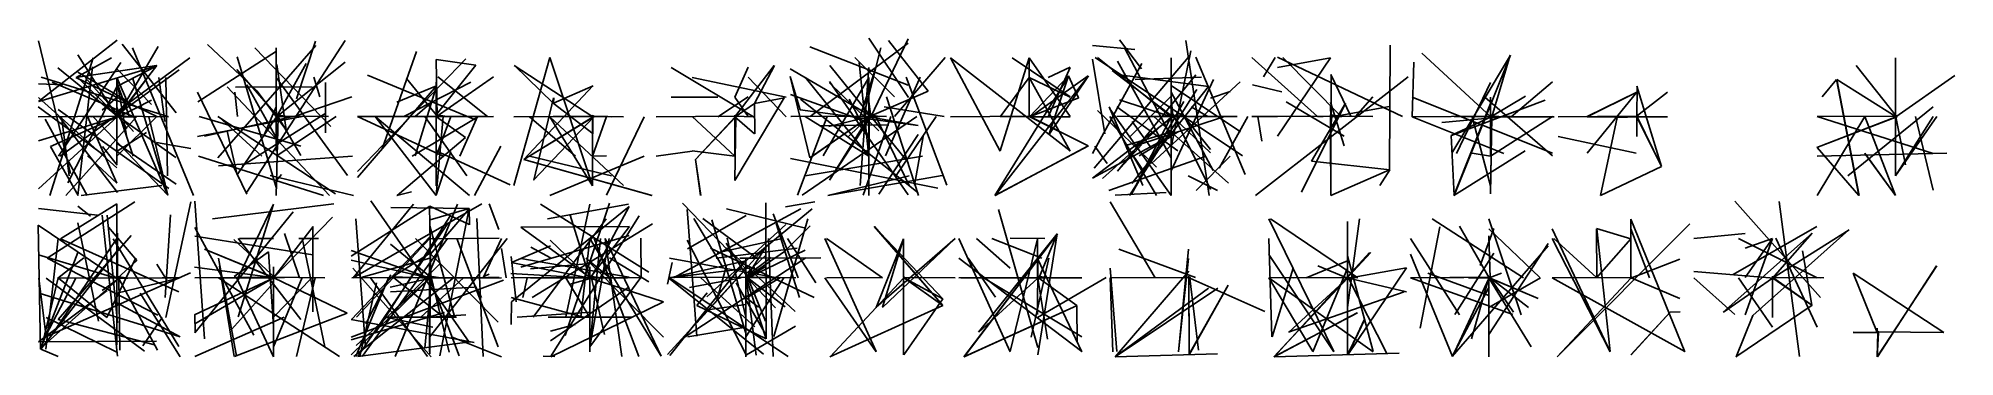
# Model space of a CAD drawing. Header units: metres. Extents: x 0 to 487, y -41 to 40.
import ezdxf

# ---------------------------------------------------------------- set-up
doc = ezdxf.new("R2010")
doc.units = ezdxf.units.M

msp = doc.modelspace()

# ---------------------------------------------------------------- linework, layer by layer
at = {"layer": 'MCD_Layer_0'}
for p, q in [((20.018921, 39.468384), (0.0177, 23.900146)), ((0.018311, 39.34021), (8.143921, 5.55603)), ((13.900146, 35.018311), (2.924194, 0.0177)), ((18.619995, 35.018311), (9.63623, 30.018311)), ((10.018311, 35.780029), (20.018921, 19.980469)), ((19.980469, 21.230469), (38.492432, 35.018311)), ((30.449219, 37.832642), (20.040894, 19.980469)), ((21.268921, 38.492432), (35.018311, 20.980225)), ((39.468384, 0.0177), (23.900146, 37.518921)), ((29.980469, 32.886353), (0.095825, 23.900146)), ((32.886353, 20.095825), (0.761719, 30.093994)), ((20.292969, 19.980469), (4.980469, 32.427979)), ((20.980225, 33.768921), (5.15625, 10.018311)), ((5.55603, 10.018311), (35.780029, 31.893921)), ((9.556274, 30.018311), (30.300293, 20.018921)), ((20.292969, 19.980469), (9.980469, 30.108032)), ((10.0177, 0), (13.768921, 32.731934)), ((22.518921, 24.092407), (10.018311, 31.380005)), ((30.0177, 33.060303), (10.018921, 30.108032)), ((30.096436, 33.060303), (10.018921, 30.108032)), ((11.884155, 30.0177), (24.180298, 16.268921)), ((19.980469, 20.292969), (19.980469, 29.980469)), ((19.980469, 20.292969), (19.980469, 29.980469)), ((19.980469, 29.980469), (32.886353, 0.095825)), ((28.768311, 23.132324), (20.018311, 32.140503)), ((30.096436, 33.060303), (20.018921, 19.980469)), ((29.980469, 32.886353), (20.095825, 27.820435)), ((20.292969, 19.980469), (29.980469, 32.886353)), ((32.886353, 0.095825), (23.900146, 30.018921)), ((32.140503, 18.768311), (30.651855, 30.018311)), ((32.780151, 5.018921), (32.427979, 30.0177)), ((6.268921, 28.092041), (0.018311, 28.380127)), ((19.980469, 6.99646), (0.018311, 24.940186)), ((3.500366, 28.768311), (24.252319, 20.018311)), ((7.480469, 3.244019), (20.0177, 27.820435)), ((7.518311, 3.244019), (20.0177, 27.820435)), ((16.230469, 21.691895), (20.018311, 24.980469)), ((19.980469, 28.730469), (23.132324, 20.018311)), ((22.518311, 14.764404), (20.0177, 28.94043)), ((0, 22.518921), (17.004395, 10.0177)), ((0, 20.018921), (19.980469, 20.136719)), ((0.0177, 13.900146), (20.018311, 19.980469)), ((0.018311, 1.740112), (20.018311, 19.980469)), ((3.105469, 12.484131), (20.096436, 19.980469)), ((33.143921, 1.796265), (5.018311, 21.820068)), ((20.095825, 0.761719), (5.093994, 20.252075)), ((5.875854, 20.018311), (7.820435, 5.0177)), ((6.99646, 0.018311), (24.940186, 20.018921)), ((11.260376, 20.018311), (19.980469, 20.136719)), ((19.980469, 3.105469), (12.484131, 20.096436)), ((13.500366, 20.018311), (19.980469, 20.136719)), ((13.900146, 20.018311), (19.980469, 20.136719)), ((32.886353, 0.095825), (13.900146, 20.018311)), ((19.980469, 20.136719), (19.980469, 22.792969)), ((19.980469, 22.792969), (20.058594, 19.980469)), ((19.980469, 20.136719), (19.980469, 22.792969)), ((19.980469, 22.792969), (20.058594, 19.980469)), ((19.980469, 20.136719), (19.980469, 22.792969)), ((19.980469, 22.480469), (24.092407, 10.018311)), ((19.980469, 19.824219), (20.292358, 20.605469)), ((19.980469, 20.449219), (19.980469, 8.105469)), ((22.792969, 20.058594), (19.980469, 20.449219)), ((19.980469, 20.449219), (19.980469, 16.230469)), ((22.792969, 20.058594), (19.980469, 20.449219)), ((19.980469, 20.449219), (19.980469, 19.980469)), ((22.792969, 20.058594), (19.980469, 20.449219)), ((19.980469, 20.449219), (20.058594, 19.980469)), ((19.980469, 20.136719), (19.980469, 20.449219)), ((19.980469, 20.449219), (20.058594, 19.980469)), ((19.980469, 20.136719), (19.980469, 20.449219)), ((19.980469, 20.449219), (20.058594, 19.980469)), ((20.449219, 20.058594), (19.980469, 20.292969)), ((20.449219, 20.058594), (19.980469, 20.292969)), ((20.449219, 20.058594), (19.980469, 20.292969)), ((33.060303, 20.018921), (19.980469, 20.136719)), ((19.980469, 19.980469), (19.980469, 20.136719)), ((19.980469, 9.980469), (30.108032, 20.096436)), ((20.252075, 20.018311), (19.980469, 19.980469)), ((20.018311, 19.980469), (19.980469, 19.980469)), ((20.096436, 19.980469), (19.980469, 19.980469)), ((20.018311, 19.980469), (20.136719, 19.980469)), ((20.018311, 19.980469), (20.136719, 19.980469)), ((20.018921, 19.980469), (20.136719, 19.980469)), ((20.018921, 19.980469), (20.136719, 19.980469)), ((20.018921, 19.980469), (20.136719, 19.980469)), ((20.018921, 19.980469), (20.136719, 19.980469)), ((20.058594, 19.980469), (20.449219, 19.980469)), ((20.058594, 19.980469), (20.449219, 19.980469)), ((20.058594, 19.980469), (20.449219, 19.980469)), ((20.058594, 19.980469), (20.292969, 19.980469)), ((20.058594, 19.980469), (20.292969, 19.980469)), ((20.136719, 19.980469), (22.792969, 20.058594)), ((20.136719, 19.980469), (22.792969, 20.058594)), ((20.136719, 19.980469), (22.792969, 20.058594)), ((20.136719, 19.980469), (20.449219, 20.058594)), ((20.136719, 19.980469), (20.449219, 20.058594)), ((20.449219, 19.980469), (28.730469, 24.252319)), ((20.449219, 19.980469), (22.480469, 17.004395)), ((20.449219, 19.980469), (34.980469, 9.63623)), ((21.691895, 20.018311), (24.980469, 20.018921)), ((32.886353, 0.095825), (28.087769, 20.018311)), ((12.435913, 0.018311), (1.740112, 19.393311)), ((20.018311, 11.260376), (27.518311, 16.044312)), ((3.105469, 12.484131), (10.096436, 0)), ((19.980469, 3.105469), (12.484131, 10.096436)), ((20.018311, 7.740479), (16.268311, 12.435913)), ((20.0177, 13.180542), (35.018311, 2.924194)), ((30.018311, 13.500366), (38.768311, 11.956177)), ((31.380005, 2.518921), (10.924072, 0.0177))]:
    msp.add_line(p, q, dxfattribs=at)
at = {"layer": 'MCD_Layer_1'}
for p, q in [((53.006226, 0.879517), (78.006226, 39.359741)), ((70.468384, 39.199829), (65.584351, 24.559937)), ((40.505615, 23.839722), (60.506226, 36.640015)), ((55.506226, 26.559448), (43.006836, 38.399658)), ((70.506836, 38.079834), (45.584351, 9.599609)), ((50.505615, 35.199585), (60.505615, 1.760254)), ((55.02832, 37.536621), (74.308105, 17.538452)), ((60.468384, 20.3125), (60.468384, 37.5)), ((60.937134, 20), (50.468384, 31.999512)), ((60.468384, 30), (78.548218, 5.115967)), ((78.005005, 33.839722), (60.506836, 20)), ((68.084351, 33.519897), (60.506836, 20)), ((60.584351, 33.280029), (63.006226, 16.719971)), ((71.507812, 25.115967), (70.02832, 30.038452)), ((40.468384, 26.239624), (53.005615, 0.359497)), ((47.987915, 27.615967), (73.988281, 0.038452)), ((49.908081, 26.286621), (50.628296, 20.115967)), ((50.067993, 27.537842), (69.588257, 27.615967)), ((53.006226, 28.119507), (60.506836, 14.559937)), ((63.006836, 16.719971), (55.506226, 26.559448)), ((79.668213, 25.115967), (65.02832, 20.038452)), ((73.006836, 15.9198), (73.006226, 28.67981)), ((67.027832, 20.038452), (40.468384, 15.037842)), ((66.708008, 12.537231), (40.827881, 20.038452)), ((42.228638, 15.114746), (64.787842, 20.115967)), ((75.506836, 0.39978), (45.584351, 20.119629)), ((56.787964, 10.037842), (45.747925, 20.037842)), ((50.506226, 5.279541), (60.506226, 20)), ((73.084351, 20.9198), (51.756836, 7.519531)), ((60.468384, 22.5), (57.188354, 15.037842)), ((60.468384, 22.8125), (60.546509, 20)), ((60.468384, 20.15625), (60.468384, 22.8125)), ((60.468384, 22.8125), (60.546509, 20)), ((60.468384, 20.15625), (60.468384, 22.8125)), ((60.468384, 22.8125), (60.546509, 20)), ((63.280884, 20.078125), (60.468384, 20.46875)), ((60.468384, 20.46875), (60.468384, 11.25)), ((60.468384, 20.46875), (60.468384, 20)), ((63.280884, 20.078125), (60.468384, 20.46875)), ((60.468384, 20.15625), (60.468384, 20.46875)), ((60.937134, 20.078125), (60.468384, 20.3125)), ((73.748413, 20.037842), (60.468384, 20.15625)), ((67.027832, 20.038452), (60.468384, 20.15625)), ((64.308105, 20.037842), (60.468384, 20.15625)), ((60.468384, 10), (75.667969, 20.037231)), ((60.937134, 20), (60.468384, 0)), ((60.506226, 20), (60.624634, 20)), ((60.506836, 20), (60.624634, 20)), ((60.546509, 20), (60.937134, 20)), ((60.546509, 20), (60.937134, 20)), ((60.58313, 20), (60.624634, 20)), ((60.624634, 20), (63.280884, 20.078125)), ((60.624634, 20), (63.280884, 20.078125)), ((60.624634, 20), (60.937134, 20.078125)), ((60.937134, 20), (66.718384, 10.159912)), ((47.968384, 16.31958), (50.506226, 5.279541)), ((40.708252, 10.037842), (72.467896, 0.037231)), ((79.828125, 10.037842), (45.747925, 7.537842)), ((58.868042, 5.115356), (80.067993, 0.038452)), ((61.756226, 5.375977), (60.506226, 3.807983))]:
    msp.add_line(p, q, dxfattribs=at)
at = {"layer": 'MCD_Layer_10'}
for p, q in [((406.160889, 26.230469), (393.560791, 10.721436)), ((406.160889, 26.230469), (393.560791, 20.018311)), ((406.160889, 26.230469), (393.560791, 20.096436)), ((406.000366, 20.095825), (414.000854, 26.268311)), ((406.276245, 27.820435), (406.19873, 19.980469)), ((412.410889, 7.380371), (406.19873, 27.820435)), ((386.18042, 20.018921), (406.160889, 20.136719)), ((393.560791, 20.018311), (414.000854, 20.018311)), ((396.901245, 0), (401.199341, 19.819946)), ((406.473389, 19.980469), (401.160889, 19.819946)), ((406.160889, 20.449219), (406.239014, 19.980469)), ((406.160889, 20.136719), (406.160889, 20.449219)), ((406.629639, 20.058594), (406.160889, 20.292969)), ((406.160889, 20.292969), (406.160889, 14.980469)), ((406.629639, 20.058594), (406.160889, 20.292969)), ((406.160889, 19.980469), (406.160889, 20.136719)), ((406.160889, 19.980469), (406.317139, 19.980469)), ((412.44873, 7.380371), (406.19873, 19.980469)), ((406.199341, 19.980469), (406.317139, 19.980469)), ((406.239014, 19.980469), (406.473389, 19.980469)), ((412.410889, 7.380371), (406.276855, 19.980469)), ((406.317139, 19.980469), (406.629639, 20.058594)), ((386.18042, 15.018921), (406.000366, 10.720825)), ((412.410889, 7.380371), (396.901855, 0))]:
    msp.add_line(p, q, dxfattribs=at)
at = {"layer": 'MCD_Layer_12'}
for p, q in [((471.928589, 20.3125), (471.928589, 35)), ((456.928589, 29.519653), (453.294556, 25.039673)), ((456.928589, 29.519653), (462.591431, 0.019531)), ((462.669556, 0.019531), (456.967041, 29.519653)), ((456.967041, 29.519653), (472.044556, 20)), ((472.241089, 20), (461.928589, 33.039551)), ((471.966431, 20), (486.928589, 30.479736)), ((451.928589, 12.199707), (472.044556, 20)), ((472.241089, 20), (451.928589, 12.199707)), ((451.94812, 20.038452), (471.928589, 20.15625)), ((481.448242, 10.662842), (451.94812, 20.038452)), ((451.94812, 0.038452), (464.128296, 20.037842)), ((481.448242, 22.537842), (459.768555, 5.037842)), ((471.928589, 0), (464.128296, 20.115967)), ((471.928589, 20.46875), (472.006714, 20)), ((471.928589, 20.15625), (471.928589, 20.46875)), ((471.928589, 20.46875), (472.006714, 20)), ((471.928589, 20.15625), (471.928589, 20.46875)), ((472.397339, 20.078125), (471.928589, 20.3125)), ((471.928589, 20.3125), (471.928589, 5)), ((472.397339, 20.078125), (471.928589, 20.3125)), ((472.397339, 20.078125), (471.928589, 20.3125)), ((471.928589, 20), (471.928589, 20.15625)), ((471.928589, 20), (471.928589, 20.15625)), ((471.928589, 5), (481.448242, 20.115967)), ((482.408325, 20.037842), (471.928589, 5)), ((471.966431, 20), (471.928589, 20)), ((471.928589, 20), (472.084839, 20)), ((474.466431, 7.839966), (471.966431, 20)), ((471.967041, 20), (472.084839, 20)), ((471.967041, 20), (472.084839, 20)), ((472.006714, 20), (472.241089, 20)), ((472.006714, 20), (472.241089, 20)), ((472.084839, 20), (472.397339, 20.078125)), ((472.084839, 20), (472.397339, 20.078125)), ((481.448242, 1.365967), (476.968262, 20.038452)), ((451.928589, 12.199707), (462.669556, 0.019531)), ((451.94812, 10.038452), (484.96814, 10.740967)), ((451.967041, 12.199707), (462.591431, 0.019531)), ((471.928589, 0), (464.128296, 10.740967)), ((471.928589, 0), (464.128296, 10.662842))]:
    msp.add_line(p, q, dxfattribs=at)
at = {"layer": 'MCD_Layer_13'}
for p, q in [((0.078735, -3.266846), (15.00061, -4.952026)), ((2.258301, -15.935913), (24.522705, -1.638428)), ((19.962769, -2.14563), (5.594482, -11.014038)), ((13.282471, -5.238281), (10.078735, -2.721191)), ((19.962769, -20.58313), (19.962769, -2.14563)), ((32.364502, -31.014038), (38.718872, -1.638428)), ((0.587769, -39.008423), (0, -7.547241)), ((0, -7.547241), (20.001221, -21.05188)), ((15.313721, -31.956421), (10.078735, -6.97229)), ((15.313721, -31.956421), (10.078735, -6.97229)), ((16.212769, -4.952026), (20.078125, -40.823608)), ((20.078735, -32.334229), (17.5, -4.952026)), ((25.00061, -16.491943), (17.813721, -8.047119)), ((20.078125, -9.545532), (20.077515, -21.05188)), ((33.581543, -4.919678), (32.189941, -25.935913)), ((0.587769, -39.008423), (10, -14.434448)), ((0.62561, -39.008423), (20, -14.040161)), ((5.00061, -10.80957), (1.876221, -39.008423)), ((3.058472, -35.935913), (20.082397, -10.700928)), ((5.078735, -31.452271), (23.59436, -10.179688)), ((5.594482, -11.014038), (35.722656, -24.450928)), ((35.722656, -38.357178), (19.034424, -11.014038)), ((0.078125, -15.100952), (20.00061, -21.05188)), ((30.38147, -30.388428), (2.258301, -15.935913)), ((4.940796, -21.014038), (11.558228, -15.858398)), ((24.762573, -15.857178), (17.434692, -31.014038)), ((19.962769, -18.23938), (20.040894, -21.05188)), ((19.962769, -18.23938), (20.040894, -21.05188)), ((19.962769, -20.89563), (19.962769, -18.23938)), ((19.962769, -18.23938), (20.040894, -21.05188)), ((19.962769, -18.23938), (20.040894, -21.05188)), ((25.00061, -16.491943), (20.001221, -21.05188)), ((32.65686, -21.476074), (30.078735, -17.452026)), ((17.462769, -24.116455), (0.078735, -37.132202)), ((2.006226, -36.014648), (0.153809, -21.013428)), ((20.431519, -21.05188), (0.744019, -38.700195)), ((5.00061, -20.932251), (0.782471, -38.700195)), ((1.698608, -35.935913), (9.562378, -21.014038)), ((38.673096, -19.607788), (1.754761, -36.014038)), ((2.006226, -21.014648), (26.974487, -39.530884)), ((5.162354, -21.014038), (19.962769, -20.89563)), ((17.434692, -31.014038), (5.162354, -21.014038)), ((9.562378, -21.014038), (19.962769, -20.89563)), ((20.431519, -21.05188), (16.212769, -24.116455)), ((22.775269, -20.973755), (19.962769, -20.58313)), ((19.962769, -20.58313), (19.962769, -30.58313)), ((19.962769, -20.89563), (19.962769, -20.58313)), ((22.775269, -20.973755), (19.962769, -20.58313)), ((19.962769, -20.58313), (19.962769, -37.92688)), ((19.962769, -20.89563), (19.962769, -20.58313)), ((22.775269, -20.973755), (19.962769, -20.58313)), ((19.962769, -20.89563), (19.962769, -20.58313)), ((20.431519, -20.973755), (19.962769, -20.73938)), ((19.962769, -20.73938), (19.962769, -24.80188)), ((24.522705, -21.013428), (19.962769, -20.89563)), ((33.581543, -21.013428), (19.962769, -20.89563)), ((19.962769, -24.80188), (36.062622, -20.936523)), ((20.001221, -21.05188), (20.119019, -21.05188)), ((20.001221, -21.05188), (20.119019, -21.05188)), ((20.001221, -21.05188), (20.119019, -21.05188)), ((20.040894, -21.05188), (20.275269, -21.05188)), ((20.040894, -21.05188), (20.431519, -21.05188)), ((20.040894, -21.05188), (20.275269, -21.05188)), ((20.077515, -21.05188), (20.119019, -21.05188)), ((20.119019, -21.05188), (22.775269, -20.973755)), ((20.119019, -21.05188), (22.775269, -20.973755)), ((20.119019, -21.05188), (22.775269, -20.973755)), ((20.119019, -21.05188), (20.431519, -20.973755)), ((20.431519, -21.05188), (20.744019, -39.259888)), ((20.431519, -21.05188), (30.275269, -39.31604)), ((36.062622, -20.936523), (31.469116, -20.937134)), ((0.19104, -24.763428), (36.062622, -35.936523)), ((19.962769, -27.30188), (36.062622, -35.936523)), ((36.062622, -40.936523), (25.913696, -24.764038)), ((19.962769, -39.80188), (2.006226, -31.014648)), ((5.00061, -31.452271), (29.53186, -37.900024)), ((26.5802, -38.201538), (31.466064, -31.014038)), ((0.078735, -37.132202), (30.00061, -37.033936)), ((0.626221, -39.008423), (5, -40.86084))]:
    msp.add_line(p, q, dxfattribs=at)
at = {"layer": 'MCD_Layer_14'}
for p, q in [((64.756714, -4.136597), (39.756104, -34.856812)), ((39.756714, -1.41687), (42.257324, -36.41687)), ((44.238525, -5.898682), (75.118652, -2.148071)), ((59.718872, -2.186523), (50.798584, -30.820557)), ((59.718872, -2.186523), (50.798584, -20.820557)), ((54.757324, -35.49707), (39.756104, -8.136841)), ((74.756714, -5.536743), (59.757324, -20.936523)), ((69.834839, -7.856689), (59.757324, -20.936523)), ((66.358276, -20.898682), (62.558838, -9.648071)), ((69.757324, -29.57666), (69.755493, -7.856689)), ((69.718872, -15.09668), (39.756714, -10.296875)), ((60.031372, -20.936523), (42.218872, -13.65686)), ((59.834839, -20.936523), (42.218872, -13.65686)), ((60.187622, -20.936523), (49.718872, -11.177002)), ((49.756104, -20.577026), (58.507324, -14.297119)), ((50.798584, -10.898682), (66.678711, -31.523071)), ((59.718872, -10.936523), (51.078735, -10.899902)), ((58.506714, -14.297119), (59.756714, -33.25647)), ((71.158691, -10.898682), (66.158691, -10.898071)), ((72.798706, -38.398071), (66.998535, -10.820557)), ((60.187622, -20.936523), (39.718872, -18.216797)), ((50.342041, -40.821777), (45.798584, -15.898682)), ((49.756104, -40.916992), (46.007324, -17.976929)), ((59.718872, -18.124023), (59.796997, -20.936523)), ((59.718872, -20.780273), (59.718872, -18.124023)), ((59.718872, -18.124023), (59.796997, -20.936523)), ((59.718872, -20.780273), (59.718872, -18.124023)), ((59.756714, -18.096558), (59.757324, -20.936523)), ((39.718872, -30.313354), (59.833618, -20.936523)), ((39.738403, -20.898071), (59.718872, -20.780273)), ((59.756104, -20.936523), (39.757324, -32.616821)), ((76.518799, -40.899292), (45.798584, -20.898682)), ((46.638428, -20.898682), (58.438965, -20.898682)), ((49.093872, -34.016968), (59.756714, -22.216431)), ((59.718872, -40.936523), (50.342041, -20.821777)), ((59.718872, -20.467773), (59.718872, -38.436523)), ((59.718872, -20.467773), (59.718872, -22.186523)), ((59.718872, -20.467773), (59.796997, -20.936523)), ((59.718872, -20.780273), (59.718872, -20.467773)), ((60.187622, -20.858398), (59.718872, -20.624023)), ((60.187622, -20.858398), (59.718872, -20.624023)), ((60.187622, -20.858398), (59.718872, -20.624023)), ((59.718872, -20.624023), (59.718872, -40.936523)), ((60.187622, -20.858398), (59.718872, -20.624023)), ((59.718872, -20.936523), (59.718872, -20.780273)), ((72.798706, -20.898071), (59.718872, -20.780273)), ((59.718872, -20.898071), (59.718872, -20.780273)), ((59.718872, -38.436523), (66.998535, -20.820557)), ((59.718872, -30.898071), (69.478394, -20.899292)), ((59.756714, -20.936523), (59.875122, -20.936523)), ((59.756714, -20.936523), (59.875122, -20.936523)), ((59.757324, -20.936523), (59.875122, -20.936523)), ((59.757324, -20.936523), (59.875122, -20.936523)), ((59.796997, -20.936523), (60.187622, -20.936523)), ((59.796997, -20.936523), (60.187622, -20.936523)), ((59.796997, -20.936523), (60.031372, -20.936523)), ((78.468872, -29.856812), (59.834839, -20.936523)), ((59.875122, -20.936523), (62.531372, -20.858398)), ((59.875122, -20.936523), (62.531372, -20.858398)), ((59.875122, -20.936523), (60.187622, -20.858398)), ((65.558716, -40.898682), (70.358521, -20.898071)), ((39.738403, -40.898071), (62.438599, -30.899292)), ((39.757324, -30.313354), (39.833618, -34.856812)), ((78.468872, -29.856812), (49.834839, -40.916992))]:
    msp.add_line(p, q, dxfattribs=at)
at = {"layer": 'MCD_Layer_15'}
for p, q in [((79.468872, -15.432373), (99.469482, -2.686401)), ((112.71167, -2.108398), (79.983398, -20.935913)), ((95.291016, -2.187744), (79.983398, -20.935913)), ((84.469482, -1.310059), (109.469482, -37.293945)), ((89.547607, -3.064209), (109.469482, -3.293701)), ((90.703613, -40.935913), (106.471436, -2.185913)), ((99.744141, -20.973755), (99.431641, -2.686401)), ((99.744141, -20.973755), (99.431641, -2.686401)), ((109.468872, -7.361084), (99.470093, -2.686401)), ((109.431641, -3.293701), (99.546997, -6.154419)), ((109.546387, -3.293701), (99.546997, -15.004517)), ((109.431641, -3.293701), (102.046997, -40.75708)), ((109.470093, -3.293701), (102.046997, -40.75708)), ((109.431641, -3.293701), (109.546997, -7.412964)), ((116.970093, -8.634277), (114.547607, -2.134644)), ((83.11145, -38.435913), (80.66333, -5.935913)), ((81.199219, -40.857788), (103.951294, -7.185303)), ((85.720093, -34.726196), (104.547607, -5.293823)), ((85.720093, -34.726196), (104.547607, -5.293823)), ((105.718872, -30.741821), (99.469482, -7.693726)), ((112.992432, -40.935303), (111.404907, -5.857788)), ((79.469482, -13.93396), (99.469482, -20.973755)), ((79.547607, -31.454102), (99.469482, -10.450684)), ((99.431641, -10.973755), (80.863525, -30.935913)), ((99.431641, -10.973755), (80.863525, -30.935913)), ((82.303345, -40.935913), (103.951294, -10.935303)), ((89.468872, -12.334229), (99.469482, -20.557495)), ((116.871216, -32.185303), (95.823242, -10.935913)), ((99.431641, -10.973755), (117.111694, -10.858398)), ((99.431641, -35.973755), (119.095337, -10.935913)), ((116.871216, -38.435303), (106.318848, -10.935913)), ((117.718994, -10.936523), (113.044312, -20.935303)), ((118.838379, -20.935303), (117.718994, -13.436523)), ((79.469482, -16.454102), (99.470093, -20.973755)), ((99.8479, -40.936523), (79.911377, -18.435913)), ((81.99939, -20.857788), (99.511597, -15.935303)), ((101.931641, -17.469727), (89.469482, -30.094238)), ((99.431641, -14.723755), (89.663574, -20.935913)), ((99.431641, -20.661255), (99.431641, -17.223755)), ((99.431641, -18.161255), (99.509766, -20.973755)), ((99.431641, -18.161255), (99.509766, -20.973755)), ((99.431641, -20.817505), (99.431641, -18.161255)), ((99.431641, -18.161255), (99.509766, -20.973755)), ((99.546997, -15.004517), (99.469482, -20.973755)), ((79.468872, -40.494019), (99.469482, -20.973755)), ((118.181641, -21.541992), (79.469482, -36.014038)), ((79.655029, -20.935303), (99.431641, -20.817505)), ((80.175049, -40.859009), (105.485718, -20.935913)), ((80.639526, -40.857788), (88.951294, -20.935913)), ((99.469482, -20.893799), (80.720093, -38.102051)), ((85.951416, -22.185913), (81.663086, -40.935913)), ((83.181641, -32.566162), (89.547607, -20.174194)), ((98.863403, -40.935913), (84.391357, -20.936523)), ((88.951294, -20.935913), (99.431641, -20.817505)), ((99.744141, -20.973755), (89.431641, -23.246094)), ((89.470093, -24.494263), (110.719482, -23.269897)), ((99.900391, -20.973755), (90.056641, -20.658203)), ((102.935669, -30.935913), (90.311157, -20.935913)), ((95.911133, -20.935913), (99.431641, -20.817505)), ((97.159302, -30.936523), (108.071167, -20.935913)), ((99.900391, -20.973755), (98.181641, -38.74231)), ((102.244141, -20.89563), (99.431641, -20.505005)), ((99.431641, -20.817505), (99.431641, -20.505005)), ((99.431641, -20.505005), (99.509766, -20.973755)), ((99.431641, -20.817505), (99.431641, -20.505005)), ((102.244141, -20.89563), (99.431641, -20.505005)), ((99.431641, -20.505005), (99.431641, -35.973755)), ((102.244141, -20.89563), (99.431641, -20.505005)), ((99.431641, -20.505005), (99.509766, -20.973755)), ((99.431641, -20.505005), (99.431641, -39.723755)), ((99.431641, -20.817505), (99.431641, -20.505005)), ((102.244141, -20.89563), (99.431641, -20.505005)), ((99.431641, -20.505005), (99.431641, -37.223755)), ((99.431641, -20.817505), (99.431641, -20.505005)), ((102.244141, -20.89563), (99.431641, -20.505005)), ((99.431641, -20.505005), (99.509766, -20.973755)), ((99.431641, -20.505005), (99.431641, -20.973755)), ((99.431641, -20.817505), (99.431641, -20.505005)), ((99.900391, -20.89563), (99.431641, -20.661255)), ((99.431641, -20.661255), (99.431641, -20.973755)), ((114.631836, -20.936523), (99.431641, -20.817505)), ((103.951294, -20.935303), (99.431641, -20.817505)), ((114.631836, -20.936523), (99.431641, -20.817505)), ((99.431641, -20.973755), (117.718994, -20.936523)), ((99.468872, -40.230347), (99.546387, -20.973755)), ((99.469482, -20.973755), (99.587891, -20.973755)), ((99.469482, -20.973755), (99.587891, -20.973755)), ((99.470093, -20.973755), (99.587891, -20.973755)), ((99.470093, -20.973755), (99.587891, -20.973755)), ((106.968872, -40.750366), (99.470093, -20.973755)), ((99.470093, -20.973755), (99.587891, -20.973755)), ((99.509766, -20.973755), (99.744141, -20.973755)), ((99.509766, -20.973755), (99.744141, -20.973755)), ((99.509766, -20.973755), (99.900391, -20.973755)), ((99.509766, -20.973755), (99.744141, -20.973755)), ((99.509766, -20.973755), (99.744141, -20.973755)), ((99.546997, -20.973755), (99.587891, -20.973755)), ((99.587891, -20.973755), (99.900391, -20.89563)), ((99.587891, -20.973755), (99.900391, -20.89563)), ((99.587891, -20.973755), (102.244141, -20.89563)), ((99.587891, -20.973755), (102.244141, -20.89563)), ((99.587891, -20.973755), (102.244141, -20.89563)), ((99.587891, -20.973755), (102.244141, -20.89563)), ((99.900391, -20.973755), (104.431641, -39.765869)), ((114.410889, -20.857788), (101.317627, -20.936523)), ((112.604248, -25.935913), (109.868652, -20.935303)), ((113.219482, -20.609985), (114.548218, -19.973999)), ((117.111694, -20.858398), (114.250977, -20.859009)), ((79.469482, -36.686035), (103.219482, -29.701782)), ((79.469482, -31.454102), (110.719482, -37.30188)), ((87.839233, -30.857788), (100.231201, -33.435913)), ((88.046143, -30.936523), (106.25354, -30.935913)), ((108.63147, -30.310303), (99.747192, -30.935303)), ((109.767944, -37.185303), (81.199219, -40.857788)), ((117.718994, -40.936523), (104.973022, -35.935913))]:
    msp.add_line(p, q, dxfattribs=at)
at = {"layer": 'MCD_Layer_16'}
for p, q in [((150.095337, -2.821289), (120.210693, -27.036377)), ((127.633789, -2.172485), (155.133179, -19.47229)), ((129.375122, -5.918213), (149.975098, -2.167603)), ((145.133179, -1.916138), (133.883789, -35.596558)), ((140.095337, -2.206055), (134.015015, -30.840088)), ((140.407837, -20.956055), (150.095337, -2.821289)), ((140.407837, -20.956055), (122.595337, -7.99646)), ((150.132568, -7.876221), (122.633789, -7.99646)), ((125.454834, -25.918213), (156.05481, -7.167603)), ((125.695312, -30.918823), (144.254883, -5.917603)), ((130.132568, -40.936523), (152.633789, -5.116211)), ((135.133179, -4.996582), (140.133789, -20.956055)), ((150.211304, -7.876221), (140.133789, -20.956055)), ((120.210693, -17.036377), (130.133789, -12.796265)), ((122.633789, -18.236328), (150.133179, -10.116211)), ((130.133789, -15.836426), (125.133179, -13.076416)), ((130.095337, -11.356445), (140.133179, -20.956055)), ((140.095337, -10.956055), (137.855347, -30.918823)), ((140.095337, -38.456055), (145.055054, -10.918213)), ((140.095337, -38.456055), (142.815063, -10.918213)), ((140.095337, -10.956055), (158.230103, -40.840698)), ((152.614868, -40.917603), (141.215332, -10.918823)), ((148.255127, -40.918823), (144.015015, -10.917603)), ((144.015015, -10.917603), (158.230103, -40.840698)), ((153.054932, -10.840088), (153.175171, -20.917603)), ((120.132568, -17.036377), (140.133789, -20.956055)), ((120.133179, -15.468384), (121.383179, -27.036377)), ((122.633789, -15.996338), (150.133179, -20.716187)), ((125.095337, -18.60437), (140.133179, -17.292114)), ((135.902832, -17.168213), (125.775269, -30.918213)), ((139.135254, -15.918823), (145.255249, -20.917603)), ((140.095337, -18.143555), (140.173462, -20.956055)), ((140.095337, -20.799805), (140.095337, -18.143555)), ((140.095337, -18.143555), (140.173462, -20.956055)), ((140.095337, -20.799805), (140.095337, -18.143555)), ((140.095337, -20.799805), (140.095337, -18.143555)), ((158.845337, -35.996338), (140.133179, -17.07605)), ((155.095337, -21.916138), (145.132568, -15.796143)), ((140.407837, -20.956055), (120.095337, -19.83606)), ((120.114868, -20.917603), (140.095337, -20.799805)), ((124.174927, -20.918213), (123.135498, -25.918823)), ((125.055054, -20.918213), (143.975342, -20.917603)), ((126.574829, -20.918213), (140.095337, -20.799805)), ((150.133179, -23.196045), (130.132568, -36.876465)), ((134.015015, -20.918213), (140.095337, -20.799805)), ((134.015015, -20.918213), (140.095337, -20.799805)), ((134.015015, -20.918213), (140.095337, -30.956055)), ((140.564087, -20.956055), (135.095337, -22.556396)), ((140.095337, -20.487305), (140.095337, -27.206055)), ((142.907837, -20.87793), (140.095337, -20.487305)), ((142.907837, -20.87793), (140.095337, -20.487305)), ((140.095337, -20.487305), (140.173462, -20.956055)), ((140.095337, -20.487305), (140.095337, -30.956055)), ((142.907837, -20.87793), (140.095337, -20.487305)), ((140.095337, -20.487305), (140.173462, -20.956055)), ((140.095337, -20.799805), (140.095337, -20.487305)), ((140.095337, -20.487305), (140.173462, -20.956055)), ((140.564087, -20.87793), (140.095337, -20.643555)), ((140.095337, -20.643555), (140.095337, -39.706055)), ((140.095337, -20.643555), (140.095337, -38.456055)), ((140.564087, -20.87793), (140.095337, -20.643555)), ((153.175171, -20.917603), (140.095337, -20.799805)), ((153.054932, -20.840088), (140.095337, -38.456055)), ((149.694946, -20.918213), (140.095337, -20.956055)), ((140.133179, -20.956055), (140.095337, -20.956055)), ((140.211304, -20.956055), (140.095337, -20.956055)), ((140.133179, -20.956055), (140.251587, -20.956055)), ((140.133179, -20.956055), (140.251587, -20.956055)), ((140.133789, -20.956055), (140.251587, -20.956055)), ((140.133789, -20.956055), (140.251587, -20.956055)), ((140.133789, -20.956055), (140.251587, -20.956055)), ((140.173462, -20.956055), (140.564087, -20.956055)), ((140.173462, -20.956055), (140.564087, -20.956055)), ((140.173462, -20.956055), (140.564087, -20.956055)), ((140.173462, -20.956055), (140.407837, -20.956055)), ((158.845337, -27.036377), (140.211304, -20.956055)), ((140.211304, -20.956055), (158.845337, -27.036377)), ((140.251587, -20.956055), (142.907837, -20.87793)), ((140.251587, -20.956055), (140.564087, -20.87793)), ((140.251587, -20.956055), (142.907837, -20.87793)), ((140.251587, -20.956055), (140.564087, -20.87793)), ((140.564087, -20.956055), (143.845337, -35.276123)), ((120.114868, -25.917603), (138.494995, -30.918823)), ((120.133179, -32.796875), (120.210083, -27.036377)), ((158.845337, -27.036377), (130.211304, -40.936523)), ((140.335205, -29.667603), (121.646851, -30.918213)), ((150.935181, -30.917603), (129.535034, -30.918823)), ((130.133179, -34.476562), (136.383179, -32.756592)), ((131.278809, -40.918213), (128.254517, -40.841309))]:
    msp.add_line(p, q, dxfattribs=at)
at = {"layer": 'MCD_Layer_17'}
for p, q in [((193.726562, -3.398682), (161.406616, -20.898682)), ((163.672852, -1.93689), (179.845337, -18.696533)), ((167.345337, -35.736938), (164.844727, -3.576904)), ((194.922852, -8.296753), (174.845337, -3.337036)), ((196.606812, -3.398682), (181.406616, -15.898071)), ((184.844727, -1.896606), (184.922852, -36.376587)), ((186.686768, -4.648682), (193.046631, -20.898071)), ((189.845337, -2.856689), (197.344727, -1.576782)), ((164.922852, -13.576904), (179.844727, -5.09668)), ((174.046387, -18.398682), (166.526855, -5.820557)), ((182.446655, -15.898071), (168.846802, -5.820557)), ((169.845337, -25.736938), (189.922241, -7.33667)), ((179.845337, -35.336548), (171.093506, -6.177002)), ((195.486816, -5.898682), (186.84668, -35.820557)), ((193.406738, -25.898071), (187.486328, -7.070557)), ((189.806885, -14.056641), (196.094727, -7.696777)), ((184.844727, -13.016602), (159.845337, -40.376831)), ((164.844727, -11.336914), (179.844727, -40.455566)), ((197.166504, -25.898071), (170.766357, -13.398682)), ((192.806763, -13.398071), (172.206787, -15.898682)), ((189.08667, -10.898071), (172.446655, -14.571167)), ((180.275635, -20.936523), (174.806885, -12.137085)), ((192.344727, -29.496704), (174.844727, -13.25708)), ((179.806885, -30.936523), (175.00647, -10.821167)), ((189.844727, -14.056641), (179.844727, -20.936523)), ((184.844727, -13.016602), (179.845337, -20.936523)), ((180.275635, -20.936523), (194.806885, -13.896729)), ((185.566772, -10.898682), (186.686768, -40.898682)), ((197.566895, -22.148682), (190.326294, -10.898071)), ((161.093506, -17.016846), (159.845337, -22.536865)), ((182.046875, -18.320557), (160.146851, -20.898071)), ((160.366577, -15.898682), (187.726807, -20.898071)), ((179.806885, -16.456543), (160.469727, -40.636841)), ((179.806885, -16.561523), (160.486816, -20.898071)), ((164.366821, -35.898682), (195.00647, -15.820557)), ((179.806885, -18.696533), (167.344727, -32.376953)), ((174.844727, -17.737061), (172.422852, -26.697021)), ((178.206543, -15.899292), (182.726807, -15.898071)), ((179.806885, -15.936523), (198.846802, -15.820557)), ((179.806885, -20.467773), (179.806885, -15.936523)), ((179.806885, -18.124023), (179.88501, -20.936523)), ((179.806885, -20.780273), (179.806885, -18.124023)), ((179.806885, -18.124023), (179.88501, -20.936523)), ((179.806885, -20.780273), (179.806885, -18.124023)), ((179.806885, -20.780273), (179.806885, -18.124023)), ((179.806885, -18.124023), (179.88501, -20.936523)), ((179.806885, -20.780273), (179.806885, -18.124023)), ((179.806885, -18.124023), (179.88501, -20.936523)), ((186.172241, -15.776611), (179.845337, -20.456787)), ((184.844116, -18.016602), (179.845337, -20.936523)), ((179.921631, -19.816528), (184.844727, -15.176636)), ((184.286865, -40.273682), (160.106567, -20.898071)), ((160.287842, -20.822388), (179.806885, -20.780273)), ((160.287842, -20.822388), (190.524658, -40.900513)), ((165.486816, -23.398682), (178.606323, -20.898682)), ((182.046875, -33.398682), (168.366455, -20.898682)), ((184.806885, -35.256592), (177.344727, -22.137085)), ((182.619385, -20.858398), (179.806885, -20.467773)), ((182.619385, -20.858398), (179.806885, -20.467773)), ((179.806885, -20.467773), (179.806885, -20.936523)), ((182.619385, -20.858398), (179.806885, -20.467773)), ((179.806885, -20.467773), (179.88501, -20.936523)), ((179.806885, -20.467773), (179.806885, -40.936523)), ((182.619385, -20.858398), (179.806885, -20.467773)), ((179.806885, -20.467773), (179.806885, -40.936523)), ((182.619385, -20.858398), (179.806885, -20.467773)), ((187.166504, -20.898682), (179.806885, -20.780273)), ((192.446655, -20.898071), (179.806885, -20.780273)), ((187.726807, -20.898071), (179.806885, -20.780273)), ((184.966797, -20.898071), (179.806885, -20.780273)), ((179.806885, -35.936523), (189.406494, -20.898682)), ((179.844727, -20.936523), (179.963135, -20.936523)), ((179.844727, -20.936523), (179.963135, -20.936523)), ((184.922852, -36.376587), (179.844727, -20.936523)), ((182.422852, -40.596558), (179.845337, -20.936523)), ((179.845337, -20.936523), (179.963135, -20.936523)), ((179.845337, -20.936523), (179.963135, -20.936523)), ((179.88501, -20.936523), (180.275635, -20.936523)), ((179.88501, -20.936523), (180.275635, -20.936523)), ((179.88501, -20.936523), (180.275635, -20.936523)), ((179.88501, -20.936523), (180.275635, -20.936523)), ((179.921021, -20.936523), (179.963135, -20.936523)), ((179.963135, -20.936523), (182.619385, -20.858398)), ((179.963135, -20.936523), (182.619385, -20.858398)), ((179.963135, -20.936523), (182.619385, -20.858398)), ((179.963135, -20.936523), (182.619385, -20.858398)), ((180.119385, -20.936523), (187.306885, -28.536621)), ((180.275635, -20.936523), (184.806885, -31.896606)), ((180.275635, -20.936523), (189.806885, -28.296753)), ((180.286621, -25.821167), (188.606323, -20.820557)), ((167.306885, -27.976929), (184.922852, -36.376587)), ((169.922852, -24.68103), (167.344116, -27.976929)), ((179.844727, -27.656494), (169.921631, -29.016968)), ((179.806885, -25.936523), (183.006348, -28.320557)), ((179.806885, -33.436523), (165.00647, -35.898682)), ((179.922852, -40.455566), (192.421021, -33.15271))]:
    msp.add_line(p, q, dxfattribs=at)
at = {"layer": 'MCD_Layer_18'}
for p, q in [((212.34436, -7.856689), (229.845581, -26.256348)), ((229.845581, -27.896362), (212.344971, -7.856689)), ((229.842529, -26.256348), (212.422485, -7.856689)), ((212.423096, -7.856689), (229.845581, -27.896362)), ((212.886963, -39.610229), (199.846802, -10.937744)), ((214.526978, -20.938965), (200.285645, -10.940796)), ((232.926636, -10.937744), (212.886963, -28.360229)), ((219.807129, -10.976196), (212.886963, -28.438354)), ((232.926636, -10.937744), (214.526978, -28.438965)), ((219.807129, -10.976196), (214.526978, -28.36084)), ((219.807129, -20.663696), (219.807129, -10.976196)), ((219.807129, -20.663696), (219.807129, -10.976196)), ((212.886963, -39.688354), (199.846802, -20.937744)), ((214.526978, -20.86084), (200.285645, -20.940796)), ((201.173096, -40.936523), (219.845581, -20.976196)), ((219.807129, -20.507446), (219.885254, -20.976196)), ((219.807129, -20.819946), (219.807129, -20.507446)), ((219.807129, -20.507446), (219.885254, -20.976196)), ((219.807129, -20.819946), (219.807129, -20.507446)), ((220.275879, -20.898071), (219.807129, -20.663696)), ((220.275879, -20.898071), (219.807129, -20.663696)), ((232.926636, -20.937744), (219.807129, -20.819946)), ((232.926636, -20.937744), (219.807129, -20.819946)), ((219.84436, -40.497681), (219.842529, -20.976196)), ((219.845581, -20.976196), (219.963379, -20.976196)), ((219.845581, -20.976196), (219.963379, -20.976196)), ((219.885254, -20.976196), (220.119629, -20.976196)), ((219.963379, -20.976196), (220.275879, -20.898071)), ((219.963379, -20.976196), (220.275879, -20.898071)), ((220.119629, -20.976196), (229.807129, -27.896362)), ((220.119629, -20.976196), (229.807129, -26.256348)), ((229.807129, -27.896362), (201.094971, -40.936523)), ((229.807129, -26.256348), (219.922485, -40.497681))]:
    msp.add_line(p, q, dxfattribs=at)
at = {"layer": 'MCD_Layer_19'}
for p, q in [((244.002319, -3.536621), (254.00293, -38.576294)), ((258.924805, -9.696289), (235.174805, -40.936523)), ((235.25293, -40.936523), (258.925415, -9.696289)), ((258.886963, -9.696289), (238.924805, -34.736572)), ((258.886963, -9.696289), (253.924805, -40.497681)), ((254.199463, -20.976196), (258.886963, -9.696289)), ((233.926636, -10.937744), (246.966797, -39.688354)), ((246.966797, -18.438354), (238.366943, -10.938354)), ((242.262817, -10.938354), (255.022827, -15.938354)), ((255.742432, -10.938354), (246.966797, -10.860229)), ((253.886963, -10.976196), (246.966797, -39.610229)), ((253.886963, -20.507446), (253.886963, -10.976196)), ((233.926636, -15.937744), (265.16687, -39.610229)), ((236.286865, -15.939575), (243.2229, -25.860229)), ((252.287842, -35.940186), (256.766602, -15.938354)), ((253.886963, -20.507446), (253.886963, -15.976196)), ((253.886963, -15.976196), (265.16687, -39.688354)), ((253.886963, -20.819946), (253.886963, -18.163696)), ((253.922363, -30.25354), (254.000488, -16.656128)), ((233.926636, -20.937744), (253.886963, -20.819946)), ((233.926636, -20.937744), (253.886963, -20.819946)), ((265.16687, -20.938354), (234.365479, -20.940796)), ((237.486816, -20.938354), (253.886963, -20.819946)), ((239.00293, -34.736572), (253.924805, -20.976196)), ((265.16687, -35.860229), (240.126587, -20.938354)), ((265.16687, -35.938354), (240.126587, -20.938354)), ((253.886963, -20.507446), (253.965088, -20.976196)), ((253.886963, -20.819946), (253.886963, -20.507446)), ((253.886963, -20.507446), (253.965088, -20.976196)), ((256.699463, -20.898071), (253.886963, -20.507446)), ((254.355713, -20.898071), (253.886963, -20.663696)), ((254.355713, -20.898071), (253.886963, -20.663696)), ((253.886963, -30.976196), (271.326538, -20.860229)), ((253.923584, -20.976196), (254.043213, -20.976196)), ((256.424805, -36.496216), (253.924805, -20.976196)), ((253.925415, -20.976196), (254.043213, -20.976196)), ((253.925415, -20.976196), (254.043213, -20.976196)), ((253.965088, -20.976196), (254.199463, -20.976196)), ((253.965088, -20.976196), (254.355713, -20.976196)), ((254.043213, -20.976196), (256.699463, -20.898071)), ((254.043213, -20.976196), (256.699463, -20.898071)), ((254.199463, -20.976196), (263.886963, -27.896362)), ((235.174805, -40.936523), (263.925415, -27.896362)), ((263.924805, -27.896362), (235.25293, -40.936523)), ((263.886963, -27.896362), (264.00293, -37.376343))]:
    msp.add_line(p, q, dxfattribs=at)
at = {"layer": 'MCD_Layer_2'}
for p, q in [((81.105835, 6.079712), (108.605835, 34.719849)), ((96.105835, 36.559448), (87.356445, 11.8396)), ((101.380493, 20), (101.067993, 34.559937)), ((101.106445, 34.559937), (111.18396, 33.079834)), ((111.105835, 19.199829), (83.605835, 30.559692)), ((101.536743, 20), (93.567993, 29.759521)), ((101.067993, 20.479736), (111.18335, 33.079834)), ((101.067993, 20), (115.62793, 30.115967)), ((101.547729, 30.115356), (114.147827, 20.038452)), ((81.067993, 4.545288), (101.18335, 27.839966)), ((91.105835, 23.743286), (101.18335, 27.839966)), ((92.907593, 20.037842), (109.868042, 28.788452)), ((101.067993, 27.5), (95.787842, 10.115967)), ((101.105835, 28.800049), (101.106445, 20)), ((101.105835, 26.040039), (101.106445, 20)), ((81.087524, 20.038452), (101.067993, 20.15625)), ((81.087524, 20.038452), (102.828247, 10.037231)), ((92.267944, 20.037842), (81.147949, 20.037842)), ((85.613281, 20.115356), (101.067993, 20)), ((101.067993, 0), (85.613281, 20.115356)), ((109.531738, 0.037842), (85.613281, 20.115356)), ((87.147705, 20.037842), (101.067993, 20.15625)), ((94.987671, 10.037231), (111.867554, 20.038452)), ((95.787842, 20.037842), (100.10791, 23.787842)), ((108.907959, 5.037842), (98.187744, 20.037231)), ((101.067993, 22.8125), (101.146118, 20)), ((101.067993, 20.15625), (101.067993, 22.8125)), ((101.067993, 22.8125), (101.146118, 20)), ((101.536743, 20), (101.067993, 21.760254)), ((101.067993, 20.46875), (101.067993, 6.25)), ((103.880493, 20.078125), (101.067993, 20.46875)), ((101.067993, 20.46875), (101.067993, 2.5)), ((101.067993, 20.15625), (101.067993, 20.46875)), ((101.067993, 20.46875), (101.146118, 20)), ((101.067993, 20.15625), (101.067993, 20.46875)), ((101.536743, 20.078125), (101.067993, 20.3125)), ((101.536743, 20.078125), (101.067993, 20.3125)), ((101.067993, 20.3125), (101.067993, 20)), ((101.536743, 20.078125), (101.067993, 20.3125)), ((114.147827, 20.038452), (101.067993, 20.15625)), ((101.067993, 20), (101.067993, 20.15625)), ((101.067993, 20), (115.62793, 20.115967)), ((101.067993, 10), (104.811279, 20.115356)), ((102.830688, 20.037231), (101.067993, 0)), ((101.067993, 20), (101.224243, 20)), ((101.18396, 20), (101.067993, 20)), ((101.105225, 21.760254), (101.105225, 20)), ((101.105835, 20), (101.224243, 20)), ((101.106445, 20), (101.224243, 20)), ((101.106445, 20), (101.224243, 20)), ((101.146118, 20), (101.536743, 20)), ((101.146118, 20), (101.380493, 20)), ((101.146118, 20), (101.380493, 20)), ((108.567993, 14.719849), (101.18396, 20)), ((101.18396, 20), (108.567993, 14.719849)), ((101.224243, 20), (103.880493, 20.078125)), ((101.224243, 20), (103.880493, 20.078125)), ((101.224243, 20), (101.536743, 20.078125)), ((111.627686, 20.037842), (107.108032, 10.038452)), ((108.567993, 14.719849), (91.18396, 0.019531)), ((119.855835, 2.719727), (101.105835, 11.359863)), ((104.817993, 11.199951), (101.105835, 0.079956)), ((117.548096, 12.537842), (110.827515, 0.037842)), ((91.105225, 0.019531), (94.856445, 0.959473))]:
    msp.add_line(p, q, dxfattribs=at)
at = {"layer": 'MCD_Layer_20'}
for p, q in [((272.326538, -1.562744), (283.806641, -20.938965)), ((294.045898, -20.86145), (274.526855, -13.594604)), ((292.286865, -13.632446), (289.686768, -39.688354)), ((272.326538, -18.437744), (274.006836, -39.610229)), ((273.652832, -40.936523), (292.325317, -19.217163)), ((292.286865, -15.976196), (289.686768, -39.610229)), ((272.326538, -20.937744), (292.286865, -20.819946)), ((273.046753, -39.688354), (272.326538, -20.937744)), ((272.765381, -20.940796), (292.286865, -20.819946)), ((299.669067, -23.576294), (273.574707, -40.936523)), ((297.322266, -23.576294), (273.652832, -40.936523)), ((292.286865, -20.507446), (292.36499, -20.976196)), ((292.286865, -20.819946), (292.286865, -20.507446)), ((292.286865, -20.507446), (292.36499, -20.976196)), ((292.755615, -20.898071), (292.286865, -20.663696)), ((292.286865, -20.663696), (292.286865, -20.976196)), ((292.755615, -20.898071), (292.286865, -20.663696)), ((292.402222, -40.497681), (292.322266, -20.976196)), ((292.324097, -40.497681), (302.322266, -22.73645)), ((292.401611, -38.736206), (292.324707, -20.976196)), ((292.325317, -20.976196), (292.443115, -20.976196)), ((292.325317, -20.976196), (292.443115, -20.976196)), ((292.36499, -20.976196), (292.599365, -20.976196)), ((302.286865, -22.73645), (292.402222, -40.497681)), ((292.443115, -20.976196), (292.755615, -20.898071)), ((292.599365, -20.976196), (294.786865, -39.256226)), ((292.599365, -20.976196), (311.661865, -29.456421)), ((299.630615, -40.216309), (273.574707, -40.936523))]:
    msp.add_line(p, q, dxfattribs=at)
at = {"layer": 'MCD_Layer_21'}
for p, q in [((312.661865, -5.937744), (329.141968, -39.610229)), ((313.100708, -5.940796), (335.261963, -20.938354)), ((332.622192, -28.476196), (335.741699, -5.937744)), ((332.622192, -20.663696), (332.622192, -6.601196)), ((332.622192, -20.663696), (332.622192, -7.851196)), ((312.661865, -10.937744), (313.462036, -35.938354)), ((338.559692, -14.436279), (313.910645, -40.936523)), ((338.282593, -14.436279), (313.98877, -40.936523)), ((329.141968, -39.688354), (312.661865, -15.000244)), ((313.541992, -35.860229), (318.861816, -18.438354)), ((332.622192, -16.601196), (322.182129, -20.938354)), ((332.622192, -18.476196), (323.822144, -39.688965)), ((325.122192, -17.856689), (332.660645, -20.976196)), ((332.622192, -15.351196), (339.162109, -39.609619)), ((347.622192, -18.336426), (332.738159, -40.497681)), ((332.934692, -20.976196), (347.622192, -18.336426)), ((312.661865, -20.937744), (332.622192, -20.819946)), ((323.822144, -39.61084), (312.661865, -20.937744)), ((339.162109, -39.687744), (312.661865, -20.937744)), ((313.100708, -20.940796), (332.622192, -20.819946)), ((335.261963, -20.860229), (313.100708, -20.940796)), ((313.910034, -40.936523), (332.660645, -20.976196)), ((317.738159, -34.736572), (332.660034, -20.976196)), ((318.861816, -20.938354), (332.622192, -20.819946)), ((332.622192, -20.507446), (332.700317, -20.976196)), ((332.622192, -20.819946), (332.622192, -20.507446)), ((332.622192, -20.507446), (332.700317, -20.976196)), ((332.622192, -20.819946), (332.622192, -20.507446)), ((332.622192, -20.507446), (332.700317, -20.976196)), ((332.622192, -20.819946), (332.622192, -20.507446)), ((333.090942, -20.898071), (332.622192, -20.663696)), ((333.090942, -20.898071), (332.622192, -20.663696)), ((333.090942, -20.898071), (332.622192, -20.663696)), ((332.622192, -20.663696), (332.622192, -20.976196)), ((332.657593, -20.976196), (332.778442, -20.976196)), ((332.660034, -40.497681), (332.657593, -20.976196)), ((332.657593, -20.976196), (332.778442, -20.976196)), ((332.660645, -20.976196), (332.778442, -20.976196)), ((332.660645, -20.976196), (332.778442, -20.976196)), ((332.700317, -20.976196), (332.934692, -20.976196)), ((332.700317, -20.976196), (332.934692, -20.976196)), ((332.700317, -20.976196), (332.934692, -20.976196)), ((332.778442, -20.976196), (333.090942, -20.898071)), ((332.778442, -20.976196), (333.090942, -20.898071)), ((332.778442, -20.976196), (333.090942, -20.898071)), ((332.934692, -20.976196), (347.622192, -24.456421)), ((332.934692, -20.976196), (342.622192, -40.136353)), ((317.660034, -34.736572), (347.035034, -24.456421)), ((335.160645, -29.776245), (313.909424, -40.936523)), ((335.122192, -29.776245), (313.987549, -40.936523)), ((337.035645, -31.41626), (332.660034, -40.497681)), ((336.997192, -31.41626), (332.738159, -40.497681)), ((337.032593, -31.41626), (332.738159, -40.497681)), ((313.988159, -40.936523), (345.785645, -40.056396))]:
    msp.add_line(p, q, dxfattribs=at)
at = {"layer": 'MCD_Layer_22'}
for p, q in [((351.138672, -33.65686), (356.140503, -7.976929)), ((354.203247, -5.900513), (377.362427, -20.898071)), ((361.102661, -7.817017), (368.640503, -20.936523)), ((366.362671, -17.774292), (369.802612, -8.398071)), ((368.602661, -5.936523), (376.762451, -30.273682)), ((381.562256, -20.820557), (368.602661, -8.436523)), ((348.622192, -10.898071), (361.08252, -30.273682)), ((383.641113, -12.776733), (359.265503, -40.916992)), ((368.915161, -20.936523), (368.602661, -10.216309)), ((368.602661, -35.335938), (383.638672, -12.176758)), ((359.343628, -40.916992), (348.641113, -14.856812)), ((369.842285, -14.648071), (359.882568, -30.195557)), ((348.622192, -20.898071), (368.602661, -20.780273)), ((348.622192, -20.898071), (368.602661, -20.780273)), ((374.682373, -30.195557), (348.622192, -20.898071)), ((368.602661, -25.416504), (353.093018, -19.696899)), ((355.882324, -20.898682), (368.602661, -20.780273)), ((359.265503, -40.916992), (368.641113, -23.176514)), ((359.343628, -40.916992), (368.641113, -20.936523)), ((363.402466, -20.820557), (368.602661, -20.936523)), ((363.402466, -20.898682), (368.602661, -20.936523)), ((368.602661, -20.936523), (364.122681, -36.446167)), ((368.602661, -20.467773), (368.680786, -20.936523)), ((368.602661, -20.780273), (368.602661, -20.467773)), ((368.602661, -20.467773), (368.680786, -20.936523)), ((368.602661, -20.780273), (368.602661, -20.467773)), ((368.602661, -20.467773), (368.680786, -20.936523)), ((368.602661, -20.780273), (368.602661, -20.467773)), ((369.071411, -20.858398), (368.602661, -20.624023)), ((368.602661, -20.624023), (368.602661, -40.936523)), ((369.071411, -20.858398), (368.602661, -20.624023)), ((368.602661, -20.624023), (368.602661, -20.936523)), ((369.071411, -20.858398), (368.602661, -20.624023)), ((368.602661, -20.624023), (368.602661, -33.436523)), ((368.602661, -28.436523), (381.722168, -20.898682)), ((368.602661, -20.936523), (368.758911, -20.936523)), ((368.602661, -20.936523), (379.322876, -38.400513)), ((368.718628, -20.936523), (368.602661, -20.936523)), ((381.102661, -26.136719), (368.640503, -20.936523)), ((371.764893, -19.736572), (368.641113, -20.936523)), ((368.641113, -20.936523), (368.758911, -20.936523)), ((368.641113, -20.936523), (368.758911, -20.936523)), ((368.680786, -20.936523), (368.915161, -20.936523)), ((368.680786, -20.936523), (368.915161, -20.936523)), ((381.102661, -26.136719), (368.718628, -20.936523)), ((368.758911, -20.936523), (369.071411, -20.858398)), ((368.758911, -20.936523), (369.071411, -20.858398)), ((368.758911, -20.936523), (369.071411, -20.858398)), ((368.915161, -20.936523), (374.852661, -29.656616)), ((368.915161, -20.936523), (378.602661, -28.456665))]:
    msp.add_line(p, q, dxfattribs=at)
at = {"layer": 'MCD_Layer_23'}
for p, q in [((384.641113, -8.437744), (399.401245, -39.688354)), ((419.639893, -7.216431), (385.889282, -40.936523)), ((385.889282, -40.936523), (419.639893, -7.216431)), ((385.967407, -40.936523), (419.639893, -7.216431)), ((404.60144, -10.976196), (395.961304, -8.36084)), ((395.961304, -8.438965), (396.04126, -20.938354)), ((396.04126, -8.438354), (399.401245, -39.610229)), ((404.60144, -20.663696), (404.60144, -5.976196)), ((404.60144, -5.976196), (418.361206, -39.688354)), ((404.60144, -8.476196), (409.401245, -20.937744)), ((404.60144, -20.663696), (404.60144, -8.476196)), ((399.401245, -39.688354), (384.641113, -10.937744)), ((385.079956, -10.940796), (395.961304, -20.86084)), ((404.60144, -10.976196), (395.961304, -20.938965)), ((404.60144, -20.976196), (417.10144, -16.176392)), ((384.641113, -20.937744), (404.60144, -20.819946)), ((384.641113, -20.937744), (404.60144, -20.819946)), ((418.361206, -39.610229), (384.641113, -20.937744)), ((385.079956, -20.940796), (404.60144, -20.819946)), ((385.889282, -40.936523), (404.639893, -20.976196)), ((385.967407, -40.936523), (404.639893, -20.976196)), ((404.60144, -20.507446), (404.679565, -20.976196)), ((404.60144, -20.819946), (404.60144, -20.507446)), ((404.60144, -20.507446), (404.679565, -20.976196)), ((404.60144, -20.819946), (404.60144, -20.507446)), ((405.07019, -20.898071), (404.60144, -20.663696)), ((405.07019, -20.898071), (404.60144, -20.663696)), ((405.07019, -20.898071), (404.60144, -20.663696)), ((404.636841, -20.976196), (404.75769, -20.976196)), ((404.639282, -20.976196), (404.75769, -20.976196)), ((404.639893, -20.976196), (404.75769, -20.976196)), ((404.679565, -20.976196), (404.91394, -20.976196)), ((404.679565, -20.976196), (404.91394, -20.976196)), ((404.75769, -20.976196), (405.07019, -20.898071)), ((404.75769, -20.976196), (405.07019, -20.898071)), ((404.91394, -20.976196), (417.10144, -26.176392)), ((404.91394, -20.976196), (417.10144, -26.176392)), ((414.639282, -29.616333), (404.638672, -40.497681)), ((414.60144, -29.616333), (404.716797, -40.497681)), ((414.60144, -29.616333), (417.138672, -29.536377)), ((414.636841, -29.616333), (417.216797, -29.536377))]:
    msp.add_line(p, q, dxfattribs=at)
at = {"layer": 'MCD_Layer_24'}
for p, q in [((431.079346, -1.465088), (452.8396, -25.917603)), ((447.519775, -40.918213), (442.31958, -1.543213)), ((420.659424, -10.917603), (433.719727, -9.668213)), ((428.139893, -29.636475), (450.677734, -9.596191)), ((451.927734, -7.876221), (430.678345, -20.076538)), ((460.052734, -8.756348), (435.678345, -30.516602)), ((450.755859, -9.596191), (440.677734, -20.956055)), ((460.130859, -8.756348), (440.678345, -20.956055)), ((431.959473, -10.918213), (451.999756, -20.918213)), ((440.639893, -10.956055), (433.719727, -13.340088)), ((440.639893, -10.956055), (433.719727, -30.293213)), ((440.639893, -10.956055), (433.719727, -20.840088)), ((441.519409, -10.840088), (451.999756, -33.418213)), ((450.639893, -27.876221), (448.255859, -14.076172)), ((440.952393, -20.956055), (420.639893, -19.276367)), ((431.079346, -30.215088), (420.659424, -20.917603)), ((428.177734, -29.636475), (440.677734, -20.956055)), ((440.639893, -33.456055), (431.959473, -20.918213)), ((440.639893, -20.487305), (440.718018, -20.956055)), ((440.639893, -20.799805), (440.639893, -20.487305)), ((440.639893, -20.487305), (440.718018, -20.956055)), ((440.639893, -20.799805), (440.639893, -20.487305)), ((441.108643, -20.87793), (440.639893, -20.643555)), ((440.639893, -20.643555), (440.639893, -25.956055)), ((441.108643, -20.87793), (440.639893, -20.643555)), ((440.639893, -20.643555), (440.639893, -30.956055)), ((441.108643, -20.87793), (440.639893, -20.643555)), ((452.8396, -20.917603), (440.639893, -20.799805)), ((453.719727, -20.917603), (440.639893, -20.799805)), ((440.639893, -20.956055), (440.639893, -20.799805)), ((440.639893, -20.956055), (440.796143, -20.956055)), ((440.677734, -20.956055), (440.796143, -20.956055)), ((440.678345, -20.956055), (440.796143, -20.956055)), ((440.718018, -20.956055), (440.952393, -20.956055)), ((440.718018, -20.956055), (440.952393, -20.956055)), ((450.639893, -27.876221), (440.755859, -20.956055)), ((440.796143, -20.956055), (441.108643, -20.87793)), ((440.796143, -20.956055), (441.108643, -20.87793)), ((440.952393, -20.956055), (450.639893, -27.876221)), ((450.678345, -27.876221), (431.302734, -40.936523)), ((435.639893, -30.516602), (431.380859, -40.936523))]:
    msp.add_line(p, q, dxfattribs=at)
at = {"layer": 'MCD_Layer_25'}
for p, q in [((467.268555, -40.936523), (482.383911, -17.858521)), ((482.305786, -17.858521), (467.306396, -40.936523)), ((467.268555, -34.798828), (461.130859, -19.683472)), ((484.208862, -34.760986), (461.130859, -19.761597)), ((467.268555, -34.642578), (467.268555, -33.705078)), ((461.130859, -34.683472), (467.268555, -34.798828)), ((461.130859, -34.761597), (467.268555, -34.798828)), ((467.268555, -34.330078), (467.34668, -34.798828)), ((467.737305, -34.720703), (467.268555, -34.486328)), ((467.268555, -34.486328), (467.268555, -34.798828)), ((484.208862, -34.760986), (467.268555, -34.642578)), ((467.268555, -40.936523), (467.383911, -34.798828)), ((467.581055, -34.798828), (467.268555, -40.936523)), ((467.305786, -34.798828), (467.268555, -34.798828)), ((467.306396, -34.798828), (467.424805, -34.798828)), ((467.424805, -34.798828), (467.737305, -34.720703))]:
    msp.add_line(p, q, dxfattribs=at)
at = {"layer": 'MCD_Layer_3'}
for p, q in [((120.855835, 2.528687), (129.989746, 35.028076)), ((140.846069, 2.490234), (129.989746, 35.106201)), ((120.883911, 33.049927), (140.884521, 19.990234)), ((130.846069, 23.477783), (120.962036, 33.049927)), ((140.883911, 27.8302), (123.383911, 9.133911)), ((130.883911, 24.785767), (125.884521, 3.917847)), ((130.883911, 23.477783), (140.962036, 27.8302)), ((130.884521, 23.477783), (130.962036, 24.785767)), ((120.855835, 20.028687), (140.846069, 20.146484)), ((123.346069, 9.133911), (140.962036, 19.990234)), ((141.158569, 19.990234), (123.346069, 9.133911)), ((141.158569, 19.990234), (123.346069, 9.133911)), ((124.773682, 20.028076), (136.518066, 10.028076)), ((141.158569, 19.990234), (125.846069, 3.917847)), ((129.989746, 20.106201), (140.846069, 19.990234)), ((148.686035, 2.528076), (129.989746, 20.028076)), ((129.989746, 20.028076), (140.846069, 2.490234)), ((130.846069, 23.477783), (140.962036, 15.662231)), ((144.333618, 20.106201), (136.518066, 20.028076)), ((140.846069, 20.458984), (140.924194, 19.990234)), ((140.846069, 20.146484), (140.846069, 20.458984)), ((140.846069, 20.458984), (140.924194, 19.990234)), ((140.846069, 20.146484), (140.846069, 20.458984)), ((140.846069, 20.458984), (140.924194, 19.990234)), ((140.846069, 20.146484), (140.846069, 20.458984)), ((141.314819, 20.068359), (140.846069, 20.302734)), ((140.846069, 20.302734), (140.846069, 2.490234)), ((141.314819, 20.068359), (140.846069, 20.302734)), ((140.846069, 20.302734), (140.846069, 4.990234)), ((141.314819, 20.068359), (140.846069, 20.302734)), ((140.846069, 20.302734), (140.846069, 2.490234)), ((145.641602, 20.028687), (140.846069, 20.146484)), ((148.686035, 20.028076), (140.846069, 20.146484)), ((140.846069, 9.990234), (144.333618, 20.106201)), ((140.883911, 19.990234), (140.846069, 19.990234)), ((140.883911, 15.662231), (140.883911, 19.990234)), ((140.883911, 19.990234), (141.002319, 19.990234)), ((140.884521, 19.990234), (141.002319, 19.990234)), ((140.884521, 19.990234), (141.002319, 19.990234)), ((140.924194, 19.990234), (141.158569, 19.990234)), ((140.924194, 19.990234), (141.158569, 19.990234)), ((141.002319, 19.990234), (141.314819, 20.068359)), ((141.002319, 19.990234), (141.314819, 20.068359)), ((141.002319, 19.990234), (141.314819, 20.068359)), ((144.333618, 0.106201), (153.905762, 20.028687)), ((145.641602, 5.028687), (124.773682, 10.028076)), ((129.989746, 0.028076), (153.905762, 10.028687)), ((140.846069, 9.990234), (144.333618, 10.106201)), ((123.346069, 9.133911), (155.962036, 0)), ((155.883911, 0), (123.384521, 9.133911))]:
    msp.add_line(p, q, dxfattribs=at)
at = {"layer": 'MCD_Layer_4'}
for p, q in [((181.74231, 20.018921), (160.82251, 32.518311)), ((166.102051, 30.018311), (190.022339, 25.018921)), ((176.942505, 24.980469), (180.382446, 32.596436)), ((186.980347, 33.060303), (176.980957, 19.980469)), ((180.382446, 30.096436), (190.022339, 20.018921)), ((181.942505, 23.42041), (187.058472, 33.060303)), ((160.82251, 25.018311), (172.622437, 25.018311)), ((180.382446, 25.096436), (172.622437, 20.018311)), ((176.942505, 24.980469), (180.382446, 20.096436)), ((189.480347, 24.780273), (176.980957, 3.860474)), ((181.980957, 23.42041), (189.558472, 24.780273)), ((156.962036, 20.018921), (176.942505, 20.136719)), ((176.942505, 9.980469), (166.102051, 20.096436)), ((166.942505, 9.140015), (177.058472, 19.980469)), ((177.255005, 19.980469), (166.942505, 9.140015)), ((176.942505, 20.449219), (177.02063, 19.980469)), ((176.942505, 20.136719), (176.942505, 20.449219)), ((176.942505, 20.449219), (177.02063, 19.980469)), ((176.942505, 20.136719), (176.942505, 20.449219)), ((177.411255, 20.058594), (176.942505, 20.292969)), ((176.942505, 20.292969), (176.942505, 9.980469)), ((177.411255, 20.058594), (176.942505, 20.292969)), ((176.942505, 20.292969), (176.942505, 19.980469)), ((177.411255, 20.058594), (176.942505, 20.292969)), ((181.74231, 20.018921), (176.942505, 20.136719)), ((176.942505, 19.980469), (176.942505, 20.136719)), ((177.255005, 19.980469), (176.942505, 3.860474)), ((176.942505, 19.980469), (177.098755, 19.980469)), ((181.980347, 15.6604), (176.980347, 19.980469)), ((176.980957, 19.980469), (177.098755, 19.980469)), ((176.980957, 19.980469), (177.098755, 19.980469)), ((177.02063, 19.980469), (177.255005, 19.980469)), ((177.02063, 19.980469), (177.255005, 19.980469)), ((181.980347, 23.42041), (177.058472, 19.980469)), ((177.098755, 19.980469), (177.411255, 20.058594)), ((177.098755, 19.980469), (177.411255, 20.058594)), ((181.942505, 23.42041), (182.058472, 15.6604)), ((156.962036, 10.018921), (166.102051, 11.268311)), ((176.942505, 9.980469), (166.102051, 11.346436)), ((166.942505, 9.140015), (168.308472, 0)), ((168.230347, 0), (166.980957, 9.140015))]:
    msp.add_line(p, q, dxfattribs=at)
at = {"layer": 'MCD_Layer_5'}
for p, q in [((211.060181, 39.936523), (221.136475, 24.943848)), ((211.491089, 20), (221.022339, 39.79187)), ((216.022339, 39.407959), (226.060181, 26.519775)), ((196.060791, 37.807617), (221.060181, 28.079834)), ((196.138306, 20.119629), (221.060791, 38.671875)), ((207.446289, 35.037842), (217.542114, 25.038452)), ((209.645996, 20.115356), (214.06189, 37.536621)), ((230.430298, 35.037842), (217.542114, 20.038452)), ((191.022339, 30.271606), (193.55957, 21.759644)), ((211.060181, 20.478516), (191.05835, 32.191772)), ((196.060181, 9.599609), (191.060181, 30.271606)), ((211.022339, 10), (194.885864, 30.037842)), ((211.022339, 30), (199.398193, 10.115967)), ((221.060181, 8.375854), (201.138306, 33.039551)), ((211.060791, 9.824219), (208.55896, 33.799438)), ((212.781982, 32.538452), (208.806152, 20.037842)), ((211.022339, 32.5), (208.806152, 2.537842)), ((211.022339, 20.46875), (211.022339, 30)), ((224.06189, 30.038452), (215.294189, 10.115967)), ((220.541992, 30.038452), (230.814209, 2.615967)), ((211.022339, 18.527832), (191.137085, 25.631714)), ((193.638306, 24.519653), (223.560791, 0.695801)), ((221.060181, 0.159912), (201.05957, 29.007568)), ((201.060181, 28.639526), (213.560791, 16.42395)), ((211.060181, 14.816284), (206.05896, 24.463501)), ((226.060181, 26.519775), (211.060791, 20)), ((215.48584, 25.037842), (223.64624, 0.037842)), ((191.182251, 20.037231), (211.022339, 20.15625)), ((191.362305, 20.038452), (211.022339, 20.15625)), ((192.918091, 0.115967), (200.462036, 20.037231)), ((223.560791, 17.783813), (193.560181, 21.759644)), ((223.214111, 20.037231), (194.0625, 0.114746)), ((211.022339, 10), (194.885864, 20.037842)), ((196.05957, 9.599609), (211.060181, 20)), ((196.138306, 9.599609), (211.060181, 20)), ((200.621948, 20.037842), (211.022339, 20.15625)), ((211.022339, 20), (200.846558, 17.536621)), ((201.022339, 3.863525), (211.060181, 20)), ((211.491089, 20), (201.022339, 3.863525)), ((211.334839, 20), (201.022339, 3.863525)), ((211.022339, 20), (205.838623, 15.036621)), ((209.550171, 0.114746), (216.654053, 20.037842)), ((211.491089, 20), (211.022339, 23.87207)), ((211.022339, 22.8125), (211.100464, 20)), ((211.022339, 20.15625), (211.022339, 22.8125)), ((211.022339, 22.8125), (211.100464, 20)), ((211.022339, 20.15625), (211.022339, 22.8125)), ((211.022339, 22.8125), (211.100464, 20)), ((211.022339, 20.15625), (211.022339, 22.8125)), ((211.022339, 20.3125), (211.022339, 22.5)), ((211.022339, 20.46875), (211.022339, 0)), ((213.834839, 20.078125), (211.022339, 20.46875)), ((213.834839, 20.078125), (211.022339, 20.46875)), ((213.834839, 20.078125), (211.022339, 20.46875)), ((211.022339, 20.46875), (211.100464, 20)), ((211.022339, 20.15625), (211.022339, 20.46875)), ((211.491089, 20.078125), (211.022339, 20.3125)), ((211.022339, 20.3125), (211.022339, 0)), ((211.491089, 20.078125), (211.022339, 20.3125)), ((215.541992, 20.038452), (211.022339, 20.15625)), ((211.022339, 20), (211.022339, 20.15625)), ((211.022339, 20), (211.178589, 20)), ((211.05957, 3.040161), (211.137085, 20)), ((223.522339, 17.783813), (211.060181, 20)), ((211.060181, 20), (211.178589, 20)), ((211.060791, 20), (211.178589, 20)), ((211.060791, 20), (211.178589, 20)), ((211.060791, 20), (211.178589, 20)), ((211.100464, 20), (211.491089, 20)), ((211.100464, 20), (211.491089, 20)), ((211.100464, 20), (211.491089, 20)), ((211.100464, 20), (211.334839, 20)), ((211.178589, 20), (213.834839, 20.078125)), ((211.178589, 20), (211.491089, 20.078125)), ((211.178589, 20), (213.834839, 20.078125)), ((211.178589, 20), (211.491089, 20.078125)), ((221.293945, 2.537231), (212.781982, 20.038452)), ((230.181885, 20.038452), (214.894409, 22.537231)), ((217.998047, 5.115967), (228.157959, 20.037842)), ((198.55957, 17.735596), (216.138306, 17.919922)), ((213.55957, 0.339966), (223.560791, 15.543823)), ((224.821777, 15.038452), (222.653809, 2.615967)), ((224.638062, 10.037842), (194.885864, 5.037842)), ((228.522339, 1.895752), (191.138306, 9.439697)), ((229.694214, 5.115967), (200.621948, 0.037842)), ((221.293945, 5.037231), (200.621948, 0.037842))]:
    msp.add_line(p, q, dxfattribs=at)
at = {"layer": 'MCD_Layer_6'}
for p, q in [((231.814209, 35.018921), (262.194458, 11.346436)), ((231.814209, 35.018921), (244.434448, 11.268311)), ((251.794678, 34.980469), (244.434448, 11.346436)), ((247.474609, 35.018311), (262.194458, 25.096436)), ((251.794678, 20.292969), (251.794678, 34.980469)), ((251.794678, 20.292969), (251.794678, 34.980469)), ((251.794678, 20.292969), (251.794678, 34.980469)), ((262.194458, 20.096436), (251.794678, 34.980469)), ((261.83313, 30.380249), (243.08252, 0)), ((243.160645, 0), (266.83313, 30.380249)), ((244.434448, 20.018311), (251.794678, 29.980469)), ((251.794678, 29.980469), (262.194458, 11.268311)), ((251.794678, 29.980469), (262.194458, 25.018311)), ((261.794678, 30.380249), (251.83252, 19.980469)), ((252.107178, 19.980469), (266.794678, 30.380249)), ((252.107178, 19.980469), (266.794678, 30.380249)), ((262.194458, 32.596436), (256.594482, 30.018921)), ((262.194458, 32.518311), (256.594482, 20.018921)), ((261.794678, 30.380249), (256.83252, 15.6604)), ((256.910645, 15.6604), (266.83252, 30.380249)), ((261.794678, 30.380249), (264.33252, 24.780273)), ((264.410645, 24.780273), (251.83313, 19.980469)), ((231.814209, 20.018921), (251.794678, 20.136719)), ((231.814209, 20.018921), (251.794678, 20.136719)), ((244.434448, 20.096436), (251.794678, 19.980469)), ((247.474609, 20.018311), (251.794678, 20.136719)), ((251.794678, 20.449219), (251.872803, 19.980469)), ((251.794678, 20.136719), (251.794678, 20.449219)), ((251.794678, 20.449219), (251.872803, 19.980469)), ((251.794678, 20.136719), (251.794678, 20.449219)), ((251.794678, 20.449219), (251.872803, 19.980469)), ((251.794678, 20.136719), (251.794678, 20.449219)), ((252.263428, 20.058594), (251.794678, 20.292969)), ((252.263428, 20.058594), (251.794678, 20.292969)), ((252.263428, 20.058594), (251.794678, 20.292969)), ((262.194458, 20.018311), (251.794678, 19.980469)), ((251.83252, 19.980469), (251.794678, 19.980469)), ((251.910645, 19.980469), (251.794678, 19.980469)), ((251.83252, 19.980469), (251.950928, 19.980469)), ((251.83313, 19.980469), (251.950928, 19.980469)), ((251.83313, 19.980469), (251.950928, 19.980469)), ((251.872803, 19.980469), (252.107178, 19.980469)), ((251.872803, 19.980469), (252.107178, 19.980469)), ((266.794678, 12.620239), (251.910645, 19.980469)), ((251.950928, 19.980469), (252.263428, 20.058594)), ((251.950928, 19.980469), (252.263428, 20.058594)), ((251.950928, 19.980469), (252.263428, 20.058594)), ((252.107178, 19.980469), (266.794678, 12.620239)), ((243.08252, 0), (266.83313, 12.620239)), ((266.794678, 12.620239), (243.160645, 0))]:
    msp.add_line(p, q, dxfattribs=at)
at = {"layer": 'MCD_Layer_7'}
for p, q in [((280.33313, 32.173462), (274.745972, 39.527588)), ((291.542847, 39.412842), (297.532837, 0.038452)), ((267.83313, 34.615479), (270.995361, 15.639648)), ((278.574097, 37.071533), (267.871582, 38.151855)), ((268.308594, 6.912231), (292.136719, 35.038452)), ((305.984985, 10.115356), (268.560669, 35.038452)), ((269.120972, 35.039673), (287.870972, 20)), ((287.871582, 9.572144), (274.198486, 34.115601)), ((287.83313, 15), (276.007568, 37.537842)), ((287.83313, 20.46875), (287.83313, 35)), ((292.83313, 36.749878), (287.870972, 12.255859)), ((306.621582, 5.38269), (294.120972, 35.123901)), ((267.83313, 10.683594), (280.370361, 33.567505)), ((288.30188, 20), (272.83313, 31.789551)), ((274.121582, 30.769653), (297.324097, 27.703857)), ((294.120972, 30.657959), (274.199097, 6.167603)), ((295.536987, 30.038452), (278.697998, 29.490967)), ((287.83313, 6.25), (298.602783, 29.490967)), ((294.406616, 26.912842), (277.249023, 0.037842)), ((277.440063, 15.037842), (287.672607, 25.037231)), ((297.324097, 27.703857), (277.871582, 3.064575)), ((282.871582, 8.174438), (305.370972, 28.875732)), ((287.83313, 26.25), (298.491089, 6.365967)), ((288.30188, 20), (287.83313, 25.054932)), ((287.870972, 27.937012), (305.447876, 16.151733)), ((297.870361, 24.719849), (302.870972, 26.397705)), ((288.30188, 20), (267.83313, 4.387817)), ((269.120972, 21.643677), (284.121582, 7.206421)), ((270.370972, 4.295654), (287.870972, 20)), ((280.623657, 2.537842), (272.128784, 22.537842)), ((287.83313, 0), (272.220947, 21.990356)), ((284.105103, 0.037842), (272.220947, 20.115356)), ((274.000732, 22.537842), (289.531128, 11.365967)), ((274.000732, 20.037842), (287.83313, 20.15625)), ((274.745361, 24.303589), (287.871582, 20)), ((291.072266, 23.92395), (277.871582, 0.475464)), ((277.948486, 0.727539), (287.871582, 20)), ((278.516724, 12.537231), (301.400635, 20.038452)), ((304.583008, 20.037842), (280.088989, 20.036011)), ((302.448608, 3.162231), (283.472778, 20.037842)), ((287.83313, 22.8125), (287.911255, 20)), ((287.83313, 20.15625), (287.83313, 22.8125)), ((287.83313, 22.8125), (287.911255, 20)), ((287.83313, 20.15625), (287.83313, 22.8125)), ((287.83313, 22.8125), (287.911255, 20)), ((287.83313, 20.15625), (287.83313, 22.8125)), ((287.83313, 22.8125), (287.911255, 20)), ((287.83313, 20.15625), (287.83313, 22.8125)), ((290.64563, 20.078125), (287.83313, 20.46875)), ((287.83313, 20.46875), (287.83313, 10)), ((287.83313, 20.46875), (287.83313, 0)), ((290.64563, 20.078125), (287.83313, 20.46875)), ((287.83313, 20.46875), (287.83313, 8.75)), ((290.64563, 20.078125), (287.83313, 20.46875)), ((288.30188, 20.078125), (287.83313, 20.3125)), ((288.30188, 20.078125), (287.83313, 20.3125)), ((288.809082, 20.037842), (287.83313, 20.15625)), ((291.677124, 20.038452), (287.83313, 20.15625)), ((295.536987, 20.038452), (287.83313, 20.15625)), ((289.476807, 20.038452), (287.83313, 20.15625)), ((297.869141, 1.563721), (287.870361, 21.567993)), ((287.870972, 20), (287.98938, 20)), ((287.870972, 20), (287.98938, 20)), ((287.948486, 23.843994), (287.871582, 9.761963)), ((287.871582, 20), (287.98938, 20)), ((287.871582, 20), (287.98938, 20)), ((287.911255, 20), (288.30188, 20)), ((287.911255, 20), (288.30188, 20)), ((287.911255, 20), (288.30188, 20)), ((287.911255, 20), (288.30188, 20)), ((287.947876, 20), (287.98938, 20)), ((287.98938, 20), (290.64563, 20.078125)), ((287.98938, 20), (290.64563, 20.078125)), ((287.98938, 20), (290.64563, 20.078125)), ((287.98938, 20), (290.64563, 20.078125)), ((288.30188, 20), (297.83313, 10.864868)), ((290.369751, 20.975952), (297.870972, 11.707764)), ((297.144653, 20.037842), (292.888062, 22.536621)), ((300.006592, 6.912842), (307.360718, 20.038452)), ((267.870972, 4.387817), (289.823486, 16.271973)), ((288.495972, 16.343994), (276.620972, 12.790527)), ((282.948486, 11.87561), (277.948486, 18.783569)), ((287.83313, 15), (279.70874, 10.115356)), ((271.572754, 8.162231), (268.444702, 12.538452)), ((296.708862, 10.038452), (271.967651, 1.287842)), ((280.33313, 12.920532), (274.199097, 6.167603)), ((276.60083, 12.537231), (280.753662, 6.365967)), ((294.230835, 1.287842), (302.872803, 10.037842)), ((292.200806, 5.038452), (299.622681, 1.287842)), ((286.616699, 0.739746), (273.641846, 0.115967))]:
    msp.add_line(p, q, dxfattribs=at)
at = {"layer": 'MCD_Layer_8'}
for p, q in [((325.000732, 20.037231), (308.360718, 35.038452)), ((311.28064, 30.115967), (314.280518, 35.037231)), ((314.880493, 35.115967), (346.600464, 20.037842)), ((328.360718, 35), (314.880493, 32.537842)), ((328.360718, 35), (314.880493, 15.115967)), ((316.200684, 35.037231), (331.000488, 20.037842)), ((343.360718, 6.519775), (343.476685, 38.239746)), ((309.240234, 0.037842), (348.040283, 30.114746)), ((328.39856, 30.720215), (333.475464, 20.159912)), ((328.476685, 30.720215), (328.475464, 20)), ((308.476074, 28.15979), (315.976074, 26.31958)), ((334.680298, 20.115967), (339.080933, 25.114746)), ((308.360718, 20.037842), (328.360718, 20.15625)), ((314.880493, 20.037842), (308.360718, 20.038452)), ((310.920532, 13.787842), (309.84021, 20.037842)), ((317.0802, 23.787842), (331.800659, 15.115967)), ((317.0802, 20.037842), (328.360718, 20.15625)), ((332.14856, 23.439941), (320.976685, 0.879517)), ((332.110718, 23.439941), (323.476685, 8.719482)), ((326.440552, 20.037231), (325.000732, 20.037231)), ((328.360718, 23.75), (331.800659, 12.615967)), ((328.360718, 22.8125), (328.438843, 20)), ((331.173218, 20.078125), (328.360718, 20.46875)), ((328.360718, 20.46875), (328.438843, 20)), ((328.360718, 20.15625), (328.360718, 20.46875)), ((331.173218, 20.078125), (328.360718, 20.46875)), ((328.360718, 20.46875), (328.360718, 7.5)), ((328.360718, 20.15625), (328.360718, 20.46875)), ((328.360718, 20.3125), (328.360718, 20)), ((328.829468, 20.078125), (328.360718, 20.3125)), ((339.080933, 20.114746), (328.360718, 20.15625)), ((328.673218, 20), (328.360718, 16.640015)), ((328.397949, 0), (328.39917, 20)), ((328.39856, 20), (328.516968, 20)), ((328.39856, 20), (328.516968, 20)), ((328.39856, 20), (328.516968, 20)), ((328.438843, 20), (328.673218, 20)), ((328.438843, 20), (328.673218, 20)), ((328.516968, 20), (328.829468, 20.078125)), ((328.516968, 20), (331.173218, 20.078125)), ((328.829468, 20), (343.360718, 22.639771)), ((328.397949, 0), (328.39856, 16.640015)), ((343.39856, 6.519775), (323.476685, 8.719482)), ((343.360718, 6.519775), (328.39856, 0)), ((343.39917, 6.519775), (340.89856, 2.559814))]:
    msp.add_line(p, q, dxfattribs=at)
at = {"layer": 'MCD_Layer_9'}
for p, q in [((351.520752, 36.140137), (369.058594, 19.980469)), ((359.136719, 10.780029), (374.058594, 35.6604)), ((359.761719, 0), (374.059204, 35.6604)), ((369.333252, 19.980469), (374.020752, 35.6604)), ((369.333252, 19.980469), (374.020752, 35.6604)), ((349.040283, 20.018921), (349.499268, 33.843994)), ((349.040283, 25.018921), (384.700684, 10.721436)), ((369.020752, 28.730469), (360.380615, 10.643311)), ((367.580322, 25.018311), (384.700684, 10.096436)), ((369.020752, 20.292969), (369.020752, 24.980469)), ((369.020752, 24.980469), (369.180664, 7.596436)), ((369.020752, 20.292969), (369.020752, 24.980469)), ((377.886719, 25.220337), (369.059204, 19.980469)), ((384.700684, 28.846436), (374.26062, 20.018921)), ((349.040283, 20.018921), (369.020752, 20.136719)), ((372.380737, 10.643311), (349.040283, 20.018921)), ((374.020752, 20.140381), (356.636719, 18.540039)), ((359.020752, 15.26001), (369.136719, 19.980469)), ((382.884277, 24.260254), (359.059204, 15.26001)), ((369.020752, 23.340454), (359.683594, 0)), ((359.820312, 20.018311), (369.020752, 20.136719)), ((364.300293, 20.096436), (369.020752, 19.980469)), ((364.300293, 20.018311), (369.020752, 2.480469)), ((369.020752, 20.449219), (369.098877, 19.980469)), ((369.020752, 20.136719), (369.020752, 20.449219)), ((369.020752, 20.449219), (369.098877, 19.980469)), ((369.020752, 20.136719), (369.020752, 20.449219)), ((369.020752, 20.449219), (369.098877, 19.980469)), ((369.020752, 20.136719), (369.020752, 20.449219)), ((369.489502, 20.058594), (369.020752, 20.292969)), ((369.489502, 20.058594), (369.020752, 20.292969)), ((369.020752, 20.292969), (369.020752, 9.980469)), ((369.489502, 20.058594), (369.020752, 20.292969)), ((373.300537, 20.018921), (369.020752, 20.136719)), ((384.700684, 20.096436), (369.020752, 9.980469)), ((385.18042, 20.018311), (369.020752, 19.980469)), ((369.333252, 19.980469), (369.020752, 0.458984)), ((369.058594, 19.980469), (369.020752, 19.980469)), ((369.136719, 19.980469), (369.020752, 19.980469)), ((369.058594, 19.980469), (369.177002, 19.980469)), ((369.059204, 19.980469), (369.177002, 19.980469)), ((369.059204, 19.980469), (369.177002, 19.980469)), ((369.098877, 19.980469), (369.333252, 19.980469)), ((369.098877, 19.980469), (369.333252, 19.980469)), ((369.177002, 19.980469), (369.489502, 20.058594)), ((369.177002, 19.980469), (369.489502, 20.058594)), ((369.177002, 19.980469), (369.489502, 20.058594)), ((359.020752, 15.26001), (359.761719, 0)), ((377.809204, 11.340332), (359.683594, 0)), ((369.020752, 9.980469), (364.300293, 10.721436))]:
    msp.add_line(p, q, dxfattribs=at)

doc.saveas('drawing.dxf')
